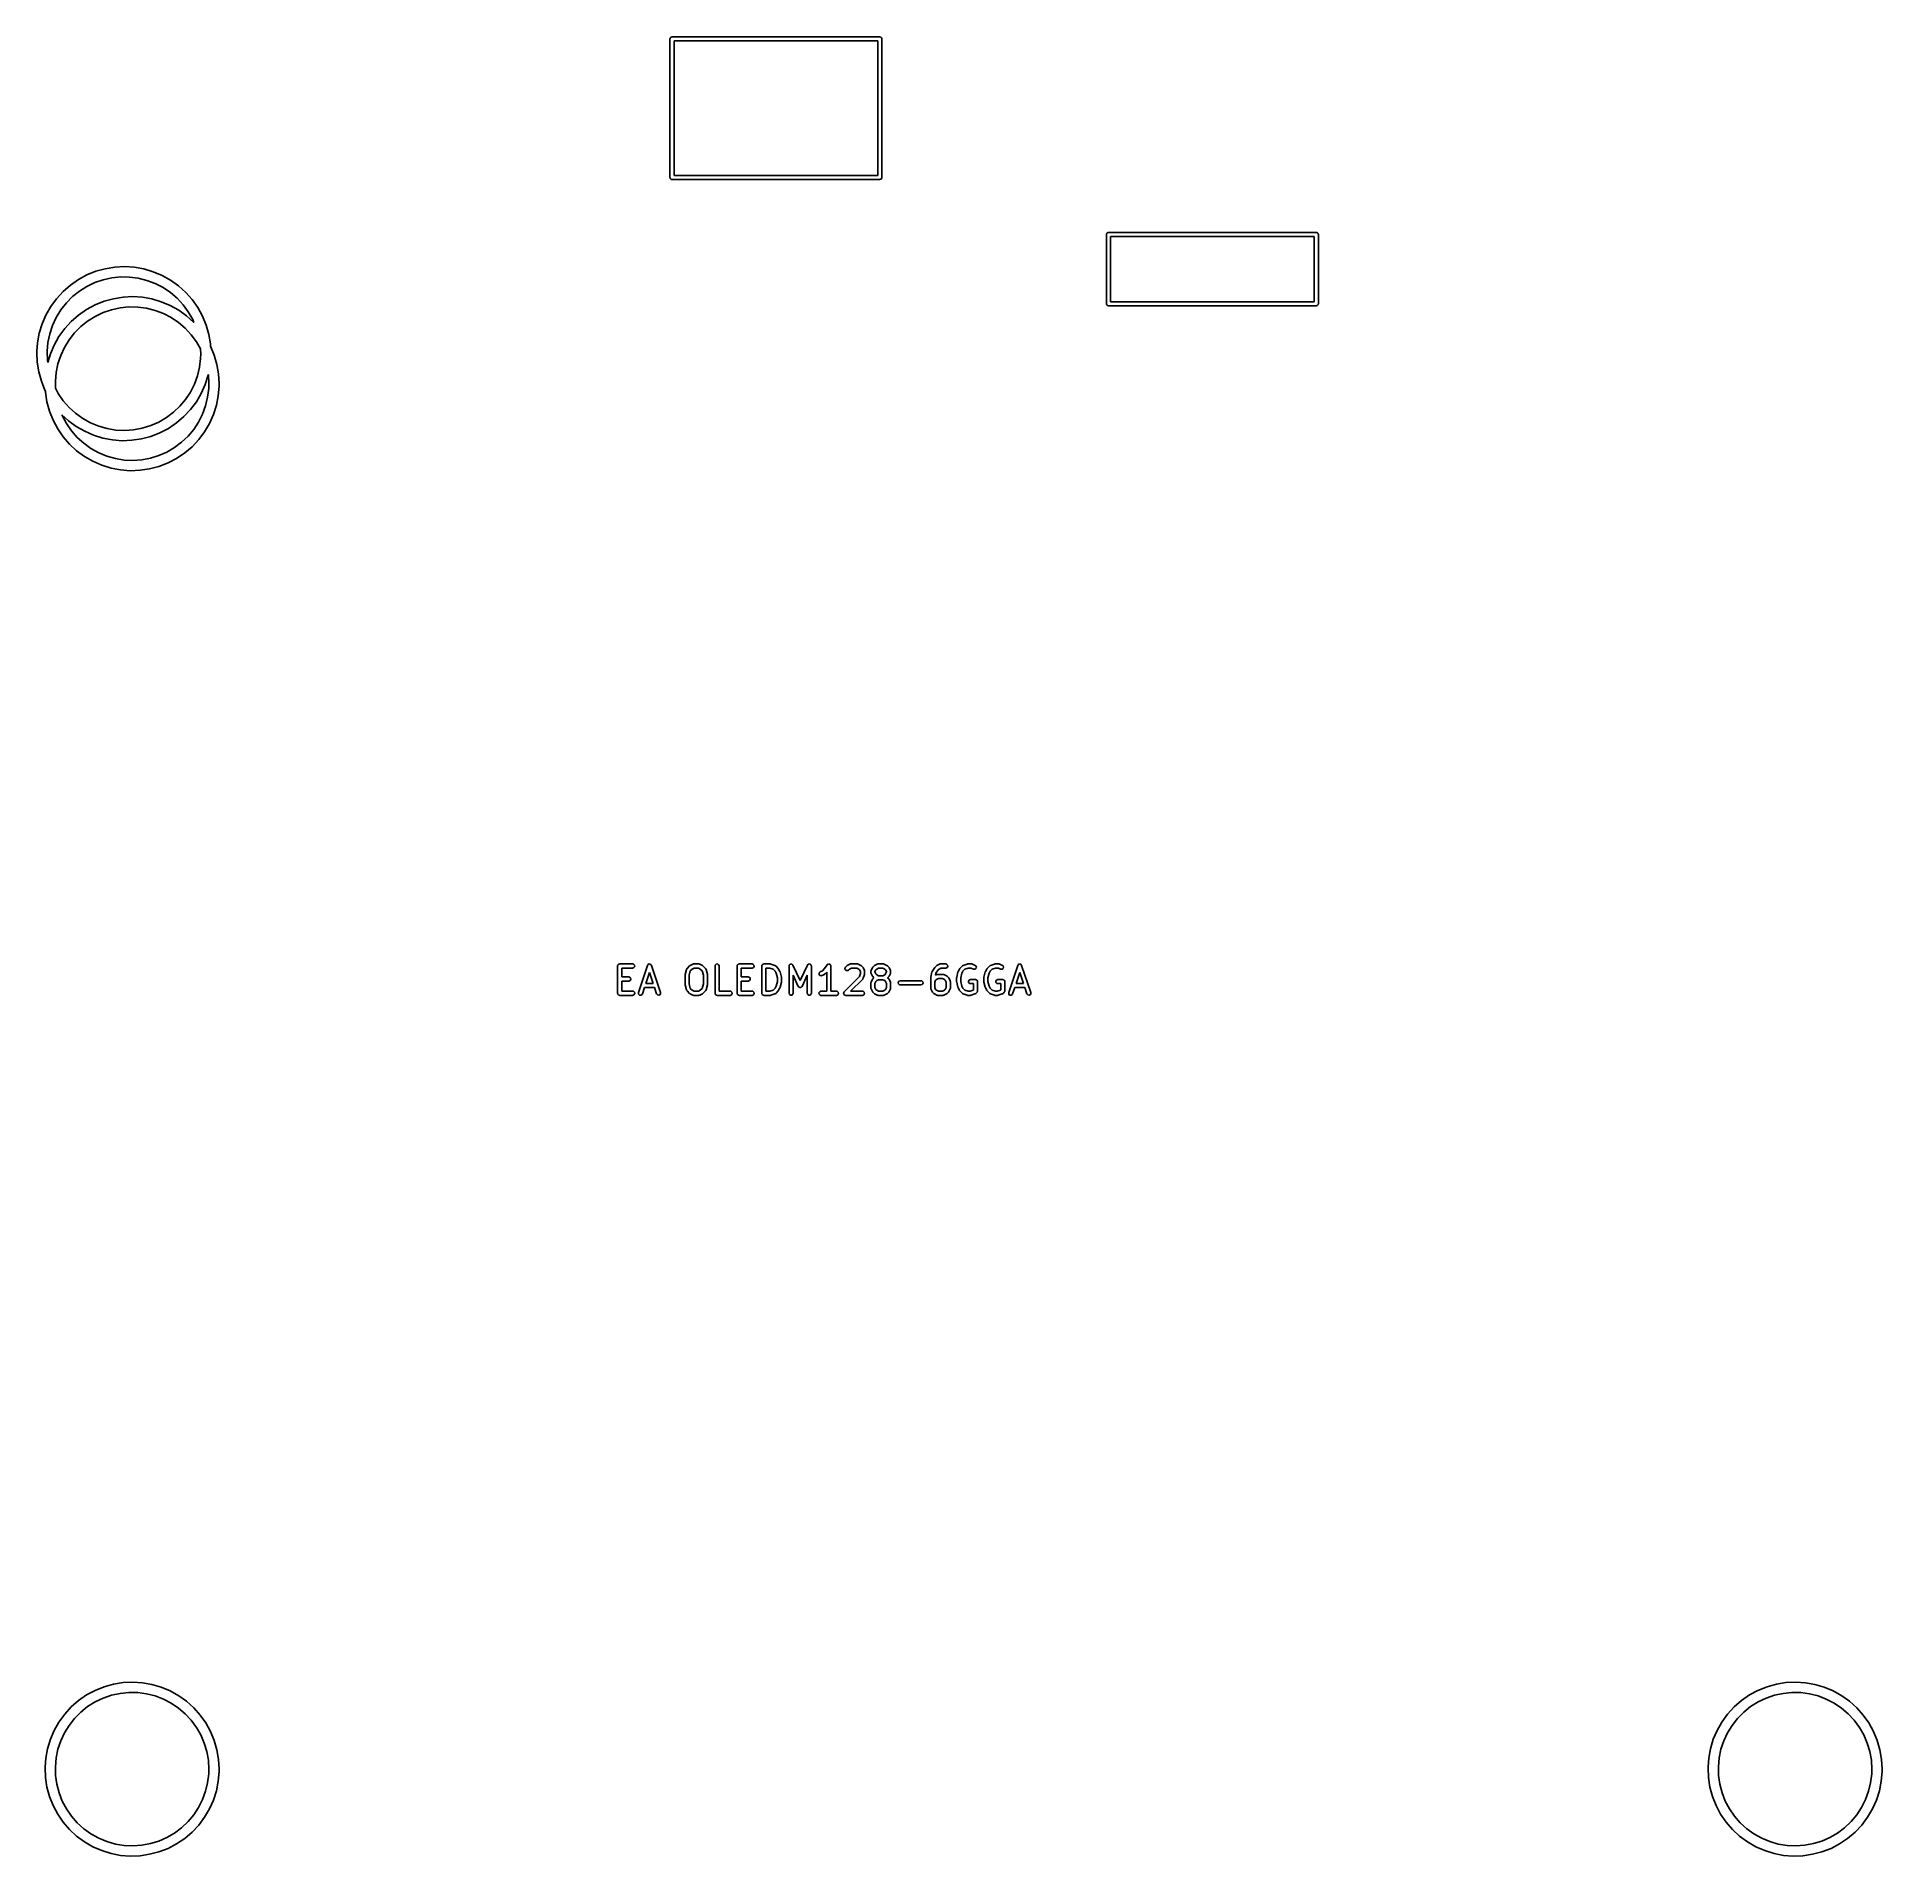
# Model space of a CAD drawing. Extents: x -0.14 to 2.53, y -0.13 to 2.5.
import ezdxf

# ---------------------------------------------------------------- set-up
doc = ezdxf.new("R2010")
doc.units = 0
doc.header["$MEASUREMENT"] = 0
doc.layers.add('BLACK', color=7, linetype='CONTINUOUS')

msp = doc.modelspace()

# ---------------------------------------------------------------- linework, layer by layer
at = {"layer": 'BLACK', "linetype": 'CONTINUOUS'}
for p, q in [((0.7762, 2.4981), (0.7763, 2.4983)), ((0.7762, 2.498), (0.7762, 2.4981)), ((0.7762, 2.4976), (0.7762, 2.498)), ((0.7762, 2.2976), (0.7762, 2.4976)), ((0.7763, 2.4983), (0.7764, 2.4987)), ((0.7764, 2.4987), (0.7769, 2.4992)), ((0.7769, 2.4992), (0.7772, 2.4999)), ((0.7772, 2.4999), (0.7775, 2.5)), ((0.7775, 2.5), (0.7777, 2.5002)), ((0.7777, 2.5002), (0.7784, 2.5003)), ((0.7784, 2.5003), (0.7791, 2.5006)), ((0.7791, 2.5006), (1.0791, 2.5006)), ((0.7821, 2.4947), (0.7821, 2.3006)), ((1.0762, 2.4947), (0.7821, 2.4947)), ((1.0762, 2.3006), (1.0762, 2.4947)), ((1.0791, 2.5006), (1.0795, 2.5005)), ((1.0795, 2.5005), (1.0796, 2.5006)), ((1.0796, 2.5006), (1.0798, 2.5005)), ((1.0798, 2.5005), (1.0801, 2.5004)), ((1.0801, 2.5004), (1.0807, 2.4999)), ((1.0807, 2.4999), (1.0814, 2.4995)), ((1.0814, 2.4995), (1.0815, 2.4993)), ((1.0815, 2.4993), (1.0817, 2.4991)), ((1.0817, 2.4991), (1.0818, 2.4984)), ((1.0818, 2.4984), (1.0821, 2.4976)), ((1.0821, 2.4976), (1.0821, 2.2976)), ((0.7764, 2.2969), (0.7762, 2.2976)), ((0.7766, 2.2962), (0.7764, 2.2969)), ((0.7768, 2.296), (0.7766, 2.2962)), ((0.7769, 2.2957), (0.7768, 2.296)), ((0.7775, 2.2954), (0.7769, 2.2957)), ((0.7781, 2.2949), (0.7775, 2.2954)), ((0.7785, 2.2948), (0.7781, 2.2949)), ((0.7786, 2.2947), (0.7785, 2.2948)), ((0.7788, 2.2948), (0.7786, 2.2947)), ((0.7791, 2.2947), (0.7788, 2.2948)), ((1.0791, 2.2947), (0.7791, 2.2947)), ((0.7821, 2.3006), (1.0762, 2.3006)), ((1.0798, 2.295), (1.0791, 2.2947)), ((1.0806, 2.2951), (1.0798, 2.295)), ((1.0808, 2.2953), (1.0806, 2.2951)), ((1.081, 2.2954), (1.0808, 2.2953)), ((1.0814, 2.296), (1.081, 2.2954)), ((1.0819, 2.2966), (1.0814, 2.296)), ((1.082, 2.297), (1.0819, 2.2966)), ((1.0821, 2.2976), (1.082, 2.2973)), ((1.082, 2.2973), (1.082, 2.2971)), ((1.082, 2.2971), (1.082, 2.297)), ((1.4061, 2.2153), (1.4062, 2.2157)), ((1.4061, 2.1153), (1.4061, 2.2153)), ((1.4062, 2.216), (1.4063, 2.2164)), ((1.4062, 2.2159), (1.4062, 2.216)), ((1.4062, 2.2157), (1.4062, 2.2159)), ((1.4063, 2.2164), (1.4068, 2.217)), ((1.4068, 2.217), (1.4072, 2.2176)), ((1.4072, 2.2176), (1.4074, 2.2177)), ((1.4074, 2.2177), (1.4076, 2.2179)), ((1.4076, 2.2179), (1.4083, 2.218)), ((1.4083, 2.218), (1.4091, 2.2183)), ((1.4091, 2.2183), (1.7091, 2.2183)), ((1.412, 2.2124), (1.412, 2.1183)), ((1.7061, 2.2124), (1.412, 2.2124)), ((1.7061, 2.1183), (1.7061, 2.2124)), ((1.7091, 2.2183), (1.7094, 2.2182)), ((1.7094, 2.2182), (1.7096, 2.2183)), ((1.7096, 2.2183), (1.7097, 2.2182)), ((1.7097, 2.2182), (1.7101, 2.2181)), ((1.7101, 2.2181), (1.7107, 2.2176)), ((1.7107, 2.2176), (1.7113, 2.2172)), ((1.7113, 2.2172), (1.7114, 2.217)), ((1.7114, 2.217), (1.7116, 2.2168)), ((1.7116, 2.2168), (1.7118, 2.2161)), ((1.7118, 2.2161), (1.712, 2.2153)), ((1.712, 2.2153), (1.712, 2.1153)), ((-0.0653, 2.157), (-0.0523, 2.1622)), ((-0.0523, 2.1622), (-0.0388, 2.166)), ((-0.0388, 2.166), (-0.0249, 2.1682)), ((-0.0249, 2.1682), (-0.0109, 2.1689)), ((-0.0109, 2.1689), (0.0031, 2.168)), ((0.0031, 2.168), (0.0169, 2.1656)), ((0.0169, 2.1656), (0.0303, 2.1616)), ((0.0303, 2.1616), (0.0432, 2.1562)), ((-0.1091, 2.1227), (-0.0997, 2.133)), ((-0.0997, 2.133), (-0.0891, 2.1423)), ((-0.0891, 2.1423), (-0.0776, 2.1503)), ((-0.076, 2.1336), (-0.0859, 2.1256)), ((-0.0776, 2.1503), (-0.0653, 2.157)), ((-0.0652, 2.1404), (-0.076, 2.1336)), ((-0.0537, 2.1459), (-0.0652, 2.1404)), ((-0.0416, 2.15), (-0.0537, 2.1459)), ((-0.0291, 2.1527), (-0.0416, 2.15)), ((-0.0165, 2.154), (-0.0291, 2.1527)), ((-0.0037, 2.1538), (-0.0165, 2.154)), ((0.0089, 2.1521), (-0.0037, 2.1538)), ((0.0213, 2.149), (0.0089, 2.1521)), ((0.0333, 2.1445), (0.0213, 2.149)), ((0.0446, 2.1387), (0.0333, 2.1445)), ((0.0432, 2.1562), (0.0555, 2.1494)), ((0.0552, 2.1315), (0.0446, 2.1387)), ((0.0649, 2.1233), (0.0552, 2.1315)), ((0.0555, 2.1494), (0.0669, 2.1412)), ((0.0669, 2.1412), (0.0773, 2.1318)), ((0.0773, 2.1318), (0.0866, 2.1213)), ((-0.1243, 2.0991), (-0.1174, 2.1113)), ((-0.1174, 2.1113), (-0.1091, 2.1227)), ((-0.1028, 2.1065), (-0.1094, 2.0957)), ((-0.0949, 2.1166), (-0.1028, 2.1065)), ((-0.0859, 2.1256), (-0.0949, 2.1166)), ((-0.0773, 2.099), (-0.0658, 2.107)), ((-0.0658, 2.107), (-0.0535, 2.1136)), ((-0.0535, 2.1136), (-0.0405, 2.1189)), ((-0.0298, 2.1067), (-0.0419, 2.1026)), ((-0.0405, 2.1189), (-0.027, 2.1227)), ((-0.0173, 2.1094), (-0.0298, 2.1067)), ((-0.027, 2.1227), (-0.0131, 2.1249)), ((-0.0046, 2.1107), (-0.0173, 2.1094)), ((-0.0131, 2.1249), (0.0009, 2.1256)), ((0.0081, 2.1105), (-0.0046, 2.1107)), ((0.0009, 2.1256), (0.0149, 2.1247)), ((0.0208, 2.1088), (0.0081, 2.1105)), ((0.0149, 2.1247), (0.0287, 2.1223)), ((0.0331, 2.1057), (0.0208, 2.1088)), ((0.0287, 2.1223), (0.0421, 2.1183)), ((0.0451, 2.1012), (0.0331, 2.1057)), ((0.0421, 2.1183), (0.0551, 2.1129)), ((0.0551, 2.1129), (0.0673, 2.1061)), ((0.0736, 2.1139), (0.0649, 2.1233)), ((0.0673, 2.1061), (0.0787, 2.0979)), ((0.0811, 2.1037), (0.0736, 2.1139)), ((0.0866, 2.1213), (0.0947, 2.1099)), ((0.0947, 2.1099), (0.1015, 2.0976)), ((1.4064, 2.1146), (1.4061, 2.1153)), ((1.4065, 2.1139), (1.4064, 2.1146)), ((1.4067, 2.1137), (1.4065, 2.1139)), ((1.4068, 2.1135), (1.4067, 2.1137)), ((1.4075, 2.1131), (1.4068, 2.1135)), ((1.4081, 2.1126), (1.4075, 2.1131)), ((1.4084, 2.1125), (1.4081, 2.1126)), ((1.4085, 2.1124), (1.4084, 2.1125)), ((1.4087, 2.1125), (1.4085, 2.1124)), ((1.4091, 2.1124), (1.4087, 2.1125)), ((1.7091, 2.1124), (1.4091, 2.1124)), ((1.412, 2.1183), (1.7061, 2.1183)), ((1.7098, 2.1127), (1.7091, 2.1124)), ((1.7105, 2.1128), (1.7098, 2.1127)), ((1.7107, 2.113), (1.7105, 2.1128)), ((1.7109, 2.1131), (1.7107, 2.113)), ((1.7113, 2.1138), (1.7109, 2.1131)), ((1.7118, 2.1143), (1.7113, 2.1138)), ((1.7119, 2.1147), (1.7118, 2.1143)), ((1.712, 2.1153), (1.7119, 2.115)), ((1.7119, 2.115), (1.712, 2.1148)), ((1.712, 2.1148), (1.7119, 2.1147)), ((-0.1339, 2.0728), (-0.1298, 2.0863)), ((-0.1298, 2.0863), (-0.1243, 2.0991)), ((-0.1148, 2.0841), (-0.1188, 2.072)), ((-0.1094, 2.0957), (-0.1148, 2.0841)), ((-0.1056, 2.068), (-0.0973, 2.0794)), ((-0.0973, 2.0794), (-0.0879, 2.0897)), ((-0.0879, 2.0897), (-0.0773, 2.099)), ((-0.0741, 2.0823), (-0.0831, 2.0733)), ((-0.0642, 2.0903), (-0.0741, 2.0823)), ((-0.0534, 2.0971), (-0.0642, 2.0903)), ((-0.0419, 2.1026), (-0.0534, 2.0971)), ((0.0564, 2.0954), (0.0451, 2.1012)), ((0.067, 2.0882), (0.0564, 2.0954)), ((0.0767, 2.08), (0.067, 2.0882)), ((0.0854, 2.0706), (0.0767, 2.08)), ((0.0787, 2.0979), (0.0891, 2.0885)), ((0.0874, 2.0926), (0.0811, 2.1037)), ((0.0892, 2.0884), (0.0874, 2.0926)), ((0.0891, 2.0885), (0.0892, 2.0884)), ((0.1015, 2.0976), (0.1068, 2.0846)), ((0.1068, 2.0846), (0.1107, 2.0711)), ((-0.1373, 2.0468), (-0.1364, 2.0591)), ((-0.1364, 2.0591), (-0.1339, 2.0728)), ((-0.1214, 2.0595), (-0.1225, 2.0468)), ((-0.1188, 2.072), (-0.1214, 2.0595)), ((-0.118, 2.043), (-0.1125, 2.0558)), ((-0.1125, 2.0558), (-0.1056, 2.068)), ((-0.0976, 2.0524), (-0.103, 2.0408)), ((-0.091, 2.0632), (-0.0976, 2.0524)), ((-0.0831, 2.0733), (-0.091, 2.0632)), ((0.0929, 2.0603), (0.0854, 2.0706)), ((0.0986, 2.0504), (0.0929, 2.0603)), ((0.1107, 2.0711), (0.113, 2.0573)), ((0.113, 2.0573), (0.1132, 2.0545)), ((0.1132, 2.0545), (0.1133, 2.0543)), ((0.1133, 2.0543), (0.1186, 2.0413)), ((-0.1374, 2.0451), (-0.1373, 2.0468)), ((-0.1368, 2.0311), (-0.1374, 2.0451)), ((-0.1347, 2.0172), (-0.1368, 2.0311)), ((-0.1225, 2.0468), (-0.1222, 2.034)), ((-0.1222, 2.034), (-0.1217, 2.0307)), ((-0.1217, 2.0307), (-0.118, 2.043)), ((-0.107, 2.0287), (-0.1096, 2.0162)), ((-0.103, 2.0408), (-0.107, 2.0287)), ((0.0972, 2.0237), (0.0988, 2.0364)), ((0.099, 2.0433), (0.0986, 2.0504)), ((0.0988, 2.0364), (0.099, 2.0433)), ((0.1186, 2.0413), (0.1225, 2.0278)), ((0.1225, 2.0278), (0.1248, 2.014)), ((-0.131, 2.0037), (-0.1347, 2.0172)), ((-0.1258, 1.9906), (-0.131, 2.0037)), ((-0.1096, 2.0162), (-0.1107, 2.0035)), ((-0.1107, 2.0035), (-0.1105, 1.9933)), ((0.0841, 1.9879), (0.0899, 1.9993)), ((0.0899, 1.9993), (0.0942, 2.0113)), ((0.0942, 2.0113), (0.0972, 2.0237)), ((0.1056, 1.9987), (0.0999, 1.9859)), ((0.1098, 2.0121), (0.1056, 1.9987)), ((0.11, 2.013), (0.1098, 2.0121)), ((0.1101, 2.0127), (0.11, 2.013)), ((0.1108, 2), (0.1101, 2.0127)), ((0.1106, 1.993), (0.1108, 2)), ((0.1248, 2.014), (0.1256, 2)), ((0.1256, 2), (0.1256, 1.9965)), ((-0.1251, 1.9892), (-0.1258, 1.9906)), ((-0.125, 1.9877), (-0.1251, 1.9892)), ((-0.1229, 1.9739), (-0.125, 1.9877)), ((-0.1192, 1.9604), (-0.1229, 1.9739)), ((-0.1105, 1.9933), (-0.1066, 1.9859)), ((-0.1066, 1.9859), (-0.0994, 1.9754)), ((-0.0994, 1.9754), (-0.091, 1.9658)), ((0.0689, 1.9675), (0.0771, 1.9772)), ((0.0771, 1.9772), (0.0841, 1.9879)), ((0.0928, 1.9738), (0.0844, 1.9626)), ((0.0999, 1.9859), (0.0928, 1.9738)), ((0.1061, 1.968), (0.109, 1.9804)), ((0.109, 1.9804), (0.1106, 1.993)), ((0.1244, 1.9825), (0.1217, 1.9688)), ((0.1256, 1.9965), (0.1244, 1.9825)), ((-0.114, 1.9473), (-0.1192, 1.9604)), ((-0.1074, 1.9349), (-0.114, 1.9473)), ((-0.0919, 1.9465), (-0.1013, 1.9552)), ((-0.1013, 1.9552), (-0.1007, 1.9539)), ((-0.1007, 1.9539), (-0.0948, 1.9426)), ((-0.0806, 1.9382), (-0.0919, 1.9465)), ((-0.091, 1.9658), (-0.0815, 1.9572)), ((-0.0815, 1.9572), (-0.0712, 1.9498)), ((-0.0712, 1.9498), (-0.06, 1.9436)), ((0.0268, 1.9395), (0.0385, 1.9446)), ((0.0385, 1.9446), (0.0495, 1.951)), ((0.0495, 1.951), (0.0597, 1.9587)), ((0.0597, 1.9587), (0.0689, 1.9675)), ((0.0748, 1.9524), (0.0641, 1.9433)), ((0.0844, 1.9626), (0.0748, 1.9524)), ((0.0889, 1.934), (0.0959, 1.9446)), ((0.0959, 1.9446), (0.1017, 1.956)), ((0.1017, 1.956), (0.1061, 1.968)), ((0.1174, 1.9554), (0.1117, 1.9426)), ((0.1217, 1.9688), (0.1174, 1.9554)), ((-0.0995, 1.9234), (-0.1074, 1.9349)), ((-0.0903, 1.9127), (-0.0995, 1.9234)), ((-0.0948, 1.9426), (-0.0875, 1.9321)), ((-0.0875, 1.9321), (-0.0792, 1.9225)), ((-0.0684, 1.9312), (-0.0806, 1.9382)), ((-0.0792, 1.9225), (-0.0697, 1.9139)), ((-0.0556, 1.9256), (-0.0684, 1.9312)), ((-0.06, 1.9436), (-0.0482, 1.9387)), ((-0.0422, 1.9214), (-0.0556, 1.9256)), ((-0.0482, 1.9387), (-0.036, 1.9352)), ((-0.0284, 1.9188), (-0.0422, 1.9214)), ((-0.036, 1.9352), (-0.0234, 1.9331)), ((-0.0144, 1.9177), (-0.0284, 1.9188)), ((-0.0234, 1.9331), (-0.0107, 1.9325)), ((-0.0004, 1.9182), (-0.0144, 1.9177)), ((-0.0107, 1.9325), (0.0021, 1.9334)), ((0.0134, 1.9203), (-0.0004, 1.9182)), ((0.0021, 1.9334), (0.0146, 1.9357)), ((0.027, 1.9239), (0.0134, 1.9203)), ((0.0146, 1.9357), (0.0268, 1.9395)), ((0.0401, 1.9289), (0.027, 1.9239)), ((0.0525, 1.9354), (0.0401, 1.9289)), ((0.0641, 1.9433), (0.0525, 1.9354)), ((0.0715, 1.9154), (0.0808, 1.9242)), ((0.0808, 1.9242), (0.0889, 1.934)), ((0.0962, 1.9193), (0.0866, 1.909)), ((0.1046, 1.9305), (0.0962, 1.9193)), ((0.1117, 1.9426), (0.1046, 1.9305)), ((-0.0801, 1.9032), (-0.0903, 1.9127)), ((-0.0688, 1.8949), (-0.0801, 1.9032)), ((-0.0697, 1.9139), (-0.0594, 1.9065)), ((-0.0566, 1.8879), (-0.0688, 1.8949)), ((-0.0594, 1.9065), (-0.0482, 1.9003)), ((-0.0482, 1.9003), (-0.0364, 1.8954)), ((-0.0364, 1.8954), (-0.0242, 1.8919)), ((-0.0242, 1.8919), (-0.0116, 1.8898)), ((0.0139, 1.8901), (0.0264, 1.8924)), ((0.0264, 1.8924), (0.0386, 1.8962)), ((0.0386, 1.8962), (0.0503, 1.9013)), ((0.0503, 1.9013), (0.0613, 1.9077)), ((0.0643, 1.8921), (0.0519, 1.8856)), ((0.0613, 1.9077), (0.0715, 1.9154)), ((0.0759, 1.9), (0.0643, 1.8921)), ((0.0866, 1.909), (0.0759, 1.9)), ((-0.0438, 1.8823), (-0.0566, 1.8879)), ((-0.0304, 1.8781), (-0.0438, 1.8823)), ((-0.0166, 1.8755), (-0.0304, 1.8781)), ((-0.0026, 1.8744), (-0.0166, 1.8755)), ((-0.0116, 1.8898), (0.0012, 1.8892)), ((0.0114, 1.8749), (-0.0026, 1.8744)), ((0.0012, 1.8892), (0.0139, 1.8901)), ((0.0253, 1.877), (0.0114, 1.8749)), ((0.0388, 1.8805), (0.0253, 1.877)), ((0.0519, 1.8856), (0.0388, 1.8805)), ((0.7006, 1.1594), (0.7007, 1.1597)), ((0.7006, 1.12), (0.7006, 1.1594)), ((0.7007, 1.1599), (0.7008, 1.16)), ((0.7007, 1.1597), (0.7007, 1.1599)), ((0.7008, 1.1604), (0.7013, 1.1609)), ((0.7008, 1.16), (0.7008, 1.1604)), ((0.7013, 1.1609), (0.7017, 1.1616)), ((0.7017, 1.1616), (0.702, 1.1617)), ((0.702, 1.1617), (0.7021, 1.1619)), ((0.7021, 1.1619), (0.7029, 1.1621)), ((0.7029, 1.1621), (0.7036, 1.1623)), ((0.7036, 1.1623), (0.7223, 1.1623)), ((0.7223, 1.1564), (0.7066, 1.1564)), ((0.7066, 1.1564), (0.7066, 1.1436)), ((0.7223, 1.1623), (0.7234, 1.1621)), ((0.7242, 1.1571), (0.7223, 1.1564)), ((0.7234, 1.1621), (0.7249, 1.1608)), ((0.7253, 1.1588), (0.7242, 1.1571)), ((0.7249, 1.1608), (0.7253, 1.1588)), ((0.7308, 1.1209), (0.7439, 1.1603)), ((0.7467, 1.15), (0.7414, 1.1342)), ((0.7439, 1.1603), (0.7444, 1.1612)), ((0.7444, 1.1612), (0.7445, 1.1612)), ((0.7445, 1.1613), (0.7453, 1.1618)), ((0.7445, 1.1612), (0.7445, 1.1613)), ((0.7453, 1.1618), (0.7461, 1.1623)), ((0.7461, 1.1623), (0.7462, 1.1622)), ((0.7462, 1.1622), (0.7463, 1.1623)), ((0.7463, 1.1623), (0.7472, 1.1621)), ((0.752, 1.1342), (0.7467, 1.15)), ((0.7472, 1.1621), (0.7481, 1.162)), ((0.7481, 1.162), (0.7482, 1.1619)), ((0.7482, 1.1619), (0.7483, 1.1619)), ((0.7483, 1.1619), (0.7488, 1.1611)), ((0.7488, 1.1611), (0.7495, 1.1604)), ((0.7495, 1.1604), (0.7495, 1.1604)), ((0.7495, 1.1604), (0.7495, 1.1603)), ((0.7495, 1.1603), (0.7626, 1.1209)), ((0.7981, 1.1462), (0.7982, 1.1468)), ((0.7981, 1.1331), (0.7981, 1.1462)), ((0.7982, 1.1469), (0.8001, 1.1544)), ((0.7982, 1.1468), (0.7982, 1.1469)), ((0.8001, 1.1544), (0.8005, 1.1554)), ((0.8005, 1.1554), (0.8008, 1.1556)), ((0.8008, 1.1556), (0.8009, 1.1558)), ((0.8009, 1.1558), (0.8046, 1.1596)), ((0.8056, 1.1522), (0.804, 1.1459)), ((0.804, 1.1459), (0.804, 1.1335)), ((0.8046, 1.1596), (0.8053, 1.1601)), ((0.8053, 1.1601), (0.8054, 1.1601)), ((0.8054, 1.1601), (0.8091, 1.162)), ((0.8085, 1.155), (0.8056, 1.1522)), ((0.8112, 1.1564), (0.8085, 1.155)), ((0.8091, 1.162), (0.8101, 1.1623)), ((0.8101, 1.1623), (0.8103, 1.1623)), ((0.8103, 1.1623), (0.8105, 1.1623)), ((0.8105, 1.1623), (0.818, 1.1623)), ((0.8173, 1.1564), (0.8112, 1.1564)), ((0.82, 1.155), (0.8173, 1.1564)), ((0.818, 1.1623), (0.819, 1.1621)), ((0.819, 1.1621), (0.8191, 1.162)), ((0.8191, 1.162), (0.8193, 1.162)), ((0.8193, 1.162), (0.823, 1.1601)), ((0.8228, 1.1522), (0.82, 1.155)), ((0.8244, 1.1459), (0.8228, 1.1522)), ((0.823, 1.1601), (0.8237, 1.1596)), ((0.8237, 1.1596), (0.8238, 1.1596)), ((0.8238, 1.1596), (0.8275, 1.1558)), ((0.8244, 1.1335), (0.8244, 1.1459)), ((0.8275, 1.1558), (0.8281, 1.155)), ((0.8281, 1.155), (0.8282, 1.1547)), ((0.8282, 1.1547), (0.8283, 1.1544)), ((0.8283, 1.1544), (0.8302, 1.1469)), ((0.8302, 1.1469), (0.8302, 1.1464)), ((0.8302, 1.1464), (0.8303, 1.1462)), ((0.8303, 1.1462), (0.8303, 1.1331)), ((0.8413, 1.1594), (0.8414, 1.1604)), ((0.8413, 1.12), (0.8413, 1.1594)), ((0.8414, 1.1604), (0.8427, 1.1619)), ((0.8427, 1.1619), (0.8447, 1.1623)), ((0.8447, 1.1623), (0.8465, 1.1612)), ((0.8465, 1.1612), (0.8472, 1.1594)), ((0.8472, 1.1594), (0.8472, 1.1229)), ((0.8731, 1.1594), (0.8732, 1.1597)), ((0.8731, 1.12), (0.8731, 1.1594)), ((0.8732, 1.16), (0.8733, 1.1604)), ((0.8732, 1.1599), (0.8732, 1.16)), ((0.8732, 1.1597), (0.8732, 1.1599)), ((0.8733, 1.1604), (0.8738, 1.1609)), ((0.8738, 1.1609), (0.8742, 1.1616)), ((0.8742, 1.1616), (0.8744, 1.1617)), ((0.8744, 1.1617), (0.8746, 1.1619)), ((0.8746, 1.1619), (0.8754, 1.1621)), ((0.8754, 1.1621), (0.8761, 1.1623)), ((0.8761, 1.1623), (0.8948, 1.1623)), ((0.8948, 1.1564), (0.879, 1.1564)), ((0.879, 1.1564), (0.879, 1.1436)), ((0.8948, 1.1623), (0.8958, 1.1621)), ((0.8967, 1.1571), (0.8948, 1.1564)), ((0.8958, 1.1621), (0.8974, 1.1608)), ((0.8977, 1.1588), (0.8967, 1.1571)), ((0.8974, 1.1608), (0.8977, 1.1588)), ((0.9087, 1.1594), (0.9088, 1.1597)), ((0.9087, 1.12), (0.9087, 1.1594)), ((0.9088, 1.1599), (0.9089, 1.16)), ((0.9088, 1.1597), (0.9088, 1.1599)), ((0.9089, 1.1604), (0.9094, 1.1609)), ((0.9089, 1.16), (0.9089, 1.1604)), ((0.9094, 1.1609), (0.9098, 1.1616)), ((0.9098, 1.1616), (0.9101, 1.1617)), ((0.9101, 1.1617), (0.9102, 1.1619)), ((0.9102, 1.1619), (0.911, 1.1621)), ((0.911, 1.1621), (0.9117, 1.1623)), ((0.9117, 1.1623), (0.9211, 1.1623)), ((0.9147, 1.1564), (0.9147, 1.1229)), ((0.9206, 1.1564), (0.9147, 1.1564)), ((0.9251, 1.1549), (0.9206, 1.1564)), ((0.9211, 1.1623), (0.9219, 1.1622)), ((0.9219, 1.1622), (0.922, 1.1622)), ((0.922, 1.1622), (0.9276, 1.1603)), ((0.928, 1.152), (0.9251, 1.1549)), ((0.9276, 1.1603), (0.9285, 1.1598)), ((0.9295, 1.1489), (0.928, 1.152)), ((0.9285, 1.1598), (0.9286, 1.1596)), ((0.9286, 1.1596), (0.9288, 1.1596)), ((0.9288, 1.1596), (0.9325, 1.1558)), ((0.9312, 1.1421), (0.9295, 1.1489)), ((0.9325, 1.1558), (0.933, 1.1551)), ((0.933, 1.1551), (0.9331, 1.155)), ((0.9331, 1.155), (0.935, 1.1513)), ((0.935, 1.1513), (0.9351, 1.1508)), ((0.9351, 1.1508), (0.9352, 1.1507)), ((0.9352, 1.1507), (0.9371, 1.1432)), ((0.9481, 1.1594), (0.9483, 1.1604)), ((0.9481, 1.12), (0.9481, 1.1594)), ((0.9483, 1.1604), (0.9485, 1.1607)), ((0.9485, 1.1607), (0.9486, 1.161)), ((0.9486, 1.161), (0.9492, 1.1614)), ((0.9492, 1.1614), (0.9496, 1.1619)), ((0.9496, 1.1619), (0.95, 1.162)), ((0.95, 1.162), (0.9503, 1.1622)), ((0.9503, 1.1622), (0.9509, 1.1622)), ((0.9509, 1.1622), (0.9516, 1.1623)), ((0.9516, 1.1623), (0.9519, 1.1621)), ((0.9519, 1.1621), (0.9523, 1.162)), ((0.9523, 1.162), (0.9528, 1.1616)), ((0.9528, 1.1616), (0.9533, 1.1612)), ((0.9533, 1.1612), (0.9535, 1.1609)), ((0.9535, 1.1609), (0.9537, 1.1606)), ((0.9537, 1.1606), (0.9642, 1.1382)), ((0.9615, 1.13), (0.954, 1.1461)), ((0.954, 1.1461), (0.954, 1.12)), ((0.9642, 1.1382), (0.9746, 1.1606)), ((0.9744, 1.1461), (0.9669, 1.13)), ((0.9744, 1.12), (0.9744, 1.1461)), ((0.9746, 1.1606), (0.9752, 1.1614)), ((0.9752, 1.1614), (0.9756, 1.1616)), ((0.9756, 1.1616), (0.9758, 1.1619)), ((0.9758, 1.1619), (0.9765, 1.162)), ((0.9765, 1.162), (0.9771, 1.1623)), ((0.9771, 1.1623), (0.9774, 1.1622)), ((0.9774, 1.1622), (0.9778, 1.1623)), ((0.9778, 1.1623), (0.9784, 1.1619)), ((0.9784, 1.1619), (0.979, 1.1618)), ((0.979, 1.1618), (0.9792, 1.1615)), ((0.9792, 1.1615), (0.9796, 1.1612)), ((0.9796, 1.1612), (0.9798, 1.1606)), ((0.9798, 1.1606), (0.9802, 1.1601)), ((0.9802, 1.1601), (0.9801, 1.1597)), ((0.9801, 1.1597), (0.9803, 1.1594)), ((0.9803, 1.1594), (0.9803, 1.12)), ((0.9914, 1.1473), (0.9915, 1.1493)), ((0.9926, 1.1456), (0.9914, 1.1473)), ((0.9915, 1.1493), (0.9929, 1.1507)), ((0.9945, 1.1452), (0.9926, 1.1456)), ((0.9929, 1.1507), (0.9962, 1.1524)), ((0.9955, 1.1455), (0.9945, 1.1452)), ((0.9993, 1.1473), (0.9955, 1.1455)), ((0.9962, 1.1524), (0.9994, 1.1556)), ((1, 1.1479), (0.9993, 1.1474)), ((0.9993, 1.1474), (0.9993, 1.1473)), ((0.9994, 1.1556), (1.003, 1.161)), ((1.0025, 1.1503), (1, 1.1479)), ((1.0025, 1.1229), (1.0025, 1.1503)), ((1.003, 1.161), (1.0037, 1.1617)), ((1.0037, 1.1617), (1.0038, 1.1618)), ((1.0038, 1.1618), (1.004, 1.1619)), ((1.004, 1.1619), (1.0048, 1.1621)), ((1.0048, 1.1621), (1.0056, 1.1623)), ((1.0056, 1.1623), (1.0058, 1.1622)), ((1.0058, 1.1622), (1.0059, 1.1623)), ((1.0059, 1.1623), (1.0067, 1.1618)), ((1.0067, 1.1618), (1.0075, 1.1615)), ((1.0075, 1.1615), (1.0075, 1.1613)), ((1.0075, 1.1613), (1.0077, 1.1612)), ((1.0077, 1.1612), (1.008, 1.1604)), ((1.008, 1.1604), (1.0084, 1.1597)), ((1.0084, 1.1597), (1.0083, 1.1595)), ((1.0083, 1.1595), (1.0084, 1.1594)), ((1.0084, 1.1594), (1.0084, 1.1229)), ((1.0287, 1.1559), (1.0296, 1.1577)), ((1.0293, 1.1539), (1.0287, 1.1559)), ((1.0309, 1.1527), (1.0293, 1.1539)), ((1.0296, 1.1577), (1.0315, 1.1596)), ((1.0329, 1.1529), (1.0309, 1.1527)), ((1.0315, 1.1596), (1.0322, 1.1601)), ((1.0322, 1.1601), (1.036, 1.162)), ((1.0322, 1.1601), (1.0322, 1.1601)), ((1.0338, 1.1535), (1.0329, 1.1529)), ((1.0353, 1.155), (1.0338, 1.1535)), ((1.038, 1.1564), (1.0353, 1.155)), ((1.036, 1.162), (1.037, 1.1623)), ((1.037, 1.1623), (1.0371, 1.1623)), ((1.0371, 1.1623), (1.0373, 1.1623)), ((1.0373, 1.1623), (1.0467, 1.1623)), ((1.046, 1.1564), (1.038, 1.1564)), ((1.0487, 1.155), (1.046, 1.1564)), ((1.0467, 1.1623), (1.0477, 1.1621)), ((1.0477, 1.1621), (1.0478, 1.162)), ((1.0478, 1.162), (1.048, 1.162)), ((1.048, 1.162), (1.0517, 1.1601)), ((1.0499, 1.1539), (1.0487, 1.155)), ((1.0497, 1.1441), (1.0512, 1.1486)), ((1.0512, 1.1512), (1.0499, 1.1539)), ((1.0512, 1.1486), (1.0512, 1.1512)), ((1.0517, 1.1601), (1.0525, 1.1596)), ((1.0525, 1.1596), (1.0525, 1.1596)), ((1.0525, 1.1596), (1.0544, 1.1577)), ((1.0544, 1.1577), (1.0549, 1.157)), ((1.0549, 1.157), (1.055, 1.1569)), ((1.055, 1.1569), (1.0568, 1.1532)), ((1.057, 1.1472), (1.0551, 1.1416)), ((1.0568, 1.1532), (1.0571, 1.1522)), ((1.0571, 1.1481), (1.057, 1.1472)), ((1.057, 1.1472), (1.057, 1.1472)), ((1.0571, 1.1522), (1.0571, 1.152)), ((1.0571, 1.152), (1.0571, 1.1519)), ((1.0571, 1.1519), (1.0571, 1.1481)), ((1.0662, 1.1519), (1.0664, 1.1529)), ((1.0662, 1.15), (1.0662, 1.1519)), ((1.0663, 1.1498), (1.0662, 1.15)), ((1.0662, 1.1496), (1.0663, 1.1498)), ((1.0665, 1.1487), (1.0662, 1.1496)), ((1.0664, 1.1529), (1.0665, 1.153)), ((1.0665, 1.1532), (1.0684, 1.1569)), ((1.0665, 1.153), (1.0665, 1.1532)), ((1.0684, 1.1449), (1.0665, 1.1487)), ((1.0684, 1.1569), (1.0689, 1.1576)), ((1.0689, 1.1576), (1.069, 1.1577)), ((1.069, 1.1577), (1.0708, 1.1596)), ((1.0708, 1.1596), (1.0716, 1.1601)), ((1.0716, 1.1601), (1.0754, 1.162)), ((1.0716, 1.1601), (1.0716, 1.1601)), ((1.0735, 1.1539), (1.0721, 1.1512)), ((1.0721, 1.1512), (1.0721, 1.1507)), ((1.0721, 1.1507), (1.0735, 1.148)), ((1.0747, 1.155), (1.0735, 1.1539)), ((1.0735, 1.148), (1.0747, 1.1468)), ((1.0774, 1.1564), (1.0747, 1.155)), ((1.0747, 1.1468), (1.0774, 1.1454)), ((1.0754, 1.162), (1.0763, 1.1623)), ((1.0763, 1.1623), (1.0765, 1.1623)), ((1.0765, 1.1623), (1.0767, 1.1623)), ((1.0767, 1.1623), (1.0842, 1.1623)), ((1.0835, 1.1564), (1.0774, 1.1564)), ((1.0774, 1.1454), (1.0835, 1.1454)), ((1.0862, 1.155), (1.0835, 1.1564)), ((1.0835, 1.1454), (1.0862, 1.1468)), ((1.0842, 1.1623), (1.0852, 1.1621)), ((1.0852, 1.1621), (1.0853, 1.162)), ((1.0853, 1.162), (1.0855, 1.162)), ((1.0855, 1.162), (1.0893, 1.1601)), ((1.0874, 1.1539), (1.0862, 1.155)), ((1.0862, 1.1468), (1.0874, 1.148)), ((1.0887, 1.1512), (1.0874, 1.1539)), ((1.0874, 1.148), (1.0887, 1.1507)), ((1.0887, 1.1507), (1.0887, 1.1512)), ((1.0893, 1.1601), (1.09, 1.1596)), ((1.09, 1.1596), (1.09, 1.1596)), ((1.09, 1.1596), (1.0919, 1.1577)), ((1.0919, 1.1577), (1.0924, 1.157)), ((1.0924, 1.157), (1.0924, 1.1569)), ((1.0924, 1.1569), (1.0943, 1.1532)), ((1.0943, 1.1487), (1.0924, 1.1449)), ((1.0943, 1.1532), (1.0946, 1.1522)), ((1.0944, 1.149), (1.0943, 1.1488)), ((1.0943, 1.1488), (1.0943, 1.1487)), ((1.0946, 1.15), (1.0944, 1.149)), ((1.0946, 1.1522), (1.0946, 1.152)), ((1.0946, 1.152), (1.0946, 1.1519)), ((1.0946, 1.1519), (1.0946, 1.15)), ((1.1525, 1.1432), (1.1544, 1.1507)), ((1.1544, 1.1507), (1.1548, 1.1516)), ((1.1548, 1.1516), (1.1586, 1.1572)), ((1.1548, 1.1516), (1.1548, 1.1516)), ((1.1586, 1.1572), (1.1589, 1.1576)), ((1.1589, 1.1577), (1.1608, 1.1596)), ((1.1589, 1.1576), (1.1589, 1.1577)), ((1.16, 1.1488), (1.1593, 1.1459)), ((1.1593, 1.1459), (1.1616, 1.147)), ((1.1633, 1.1537), (1.16, 1.1488)), ((1.1608, 1.1596), (1.1616, 1.1601)), ((1.1616, 1.1601), (1.1654, 1.162)), ((1.1616, 1.1601), (1.1616, 1.1601)), ((1.1616, 1.147), (1.1626, 1.1473)), ((1.1626, 1.1473), (1.1627, 1.1473)), ((1.1627, 1.1473), (1.1629, 1.1473)), ((1.1629, 1.1473), (1.1704, 1.1473)), ((1.1647, 1.155), (1.1633, 1.1537)), ((1.1674, 1.1564), (1.1647, 1.155)), ((1.1654, 1.162), (1.1663, 1.1623)), ((1.1663, 1.1623), (1.1665, 1.1623)), ((1.1665, 1.1623), (1.1667, 1.1623)), ((1.1667, 1.1623), (1.1742, 1.1623)), ((1.1742, 1.1564), (1.1674, 1.1564)), ((1.1704, 1.1473), (1.1714, 1.1471)), ((1.1714, 1.1471), (1.1716, 1.147)), ((1.1716, 1.147), (1.1717, 1.147)), ((1.1717, 1.147), (1.1755, 1.1451)), ((1.1742, 1.1623), (1.1752, 1.1621)), ((1.1761, 1.1571), (1.1742, 1.1564)), ((1.1752, 1.1621), (1.1767, 1.1608)), ((1.1755, 1.1451), (1.1762, 1.1446)), ((1.1771, 1.1588), (1.1761, 1.1571)), ((1.1767, 1.1608), (1.1771, 1.1588)), ((1.1901, 1.1432), (1.1919, 1.1507)), ((1.1919, 1.1507), (1.1921, 1.1512)), ((1.1921, 1.1512), (1.1922, 1.1513)), ((1.1922, 1.1513), (1.194, 1.155)), ((1.194, 1.155), (1.1946, 1.1558)), ((1.1946, 1.1558), (1.1983, 1.1596)), ((1.1946, 1.1558), (1.1946, 1.1558)), ((1.1976, 1.1489), (1.1959, 1.1421)), ((1.1991, 1.152), (1.1976, 1.1489)), ((1.1983, 1.1596), (1.1992, 1.1602)), ((1.202, 1.1549), (1.1991, 1.152)), ((1.1992, 1.1602), (1.1993, 1.1602)), ((1.1993, 1.1602), (1.1995, 1.1603)), ((1.1995, 1.1603), (1.2051, 1.1622)), ((1.2065, 1.1564), (1.202, 1.1549)), ((1.2051, 1.1622), (1.206, 1.1623)), ((1.206, 1.1623), (1.206, 1.1623)), ((1.206, 1.1623), (1.2117, 1.1623)), ((1.211, 1.1564), (1.2065, 1.1564)), ((1.2141, 1.1548), (1.211, 1.1564)), ((1.2117, 1.1623), (1.2127, 1.1621)), ((1.2127, 1.1621), (1.2128, 1.162)), ((1.2128, 1.162), (1.213, 1.162)), ((1.213, 1.162), (1.2167, 1.1601)), ((1.2161, 1.1546), (1.2141, 1.1548)), ((1.2178, 1.1557), (1.2161, 1.1546)), ((1.2167, 1.1601), (1.2175, 1.1595)), ((1.2175, 1.1595), (1.2184, 1.1577)), ((1.2184, 1.1577), (1.2178, 1.1557)), ((1.2294, 1.1432), (1.2313, 1.1507)), ((1.2313, 1.1507), (1.2315, 1.1512)), ((1.2315, 1.1513), (1.2334, 1.155)), ((1.2315, 1.1512), (1.2315, 1.1513)), ((1.2334, 1.155), (1.2339, 1.1558)), ((1.2339, 1.1558), (1.234, 1.1558)), ((1.234, 1.1558), (1.2377, 1.1596)), ((1.2369, 1.1489), (1.2352, 1.1421)), ((1.2385, 1.152), (1.2369, 1.1489)), ((1.2377, 1.1596), (1.2385, 1.1602)), ((1.2385, 1.1602), (1.2387, 1.1602)), ((1.2414, 1.1549), (1.2385, 1.152)), ((1.2387, 1.1602), (1.2389, 1.1603)), ((1.2389, 1.1603), (1.2445, 1.1622)), ((1.2459, 1.1564), (1.2414, 1.1549)), ((1.2445, 1.1622), (1.2453, 1.1623)), ((1.2453, 1.1623), (1.2454, 1.1623)), ((1.2454, 1.1623), (1.251, 1.1623)), ((1.2503, 1.1564), (1.2459, 1.1564)), ((1.2535, 1.1548), (1.2503, 1.1564)), ((1.251, 1.1623), (1.252, 1.1621)), ((1.252, 1.1621), (1.2522, 1.162)), ((1.2522, 1.162), (1.2524, 1.162)), ((1.2524, 1.162), (1.2561, 1.1601)), ((1.2555, 1.1546), (1.2535, 1.1548)), ((1.2571, 1.1557), (1.2555, 1.1546)), ((1.2561, 1.1601), (1.2569, 1.1595)), ((1.2569, 1.1595), (1.2577, 1.1577)), ((1.2577, 1.1577), (1.2571, 1.1557)), ((1.2651, 1.1209), (1.2782, 1.1603)), ((1.281, 1.15), (1.2757, 1.1342)), ((1.2782, 1.1603), (1.2787, 1.1612)), ((1.2787, 1.1612), (1.2788, 1.1612)), ((1.2788, 1.1613), (1.2796, 1.1618)), ((1.2788, 1.1612), (1.2788, 1.1613)), ((1.2796, 1.1618), (1.2804, 1.1623)), ((1.2804, 1.1623), (1.2805, 1.1622)), ((1.2805, 1.1622), (1.2806, 1.1623)), ((1.2806, 1.1623), (1.2815, 1.1621)), ((1.2863, 1.1342), (1.281, 1.15)), ((1.2815, 1.1621), (1.2824, 1.162)), ((1.2824, 1.162), (1.2825, 1.1619)), ((1.2825, 1.1619), (1.2826, 1.1619)), ((1.2826, 1.1619), (1.2832, 1.1611)), ((1.2832, 1.1611), (1.2838, 1.1604)), ((1.2838, 1.1604), (1.2838, 1.1604)), ((1.2838, 1.1604), (1.2838, 1.1603)), ((1.2838, 1.1603), (1.297, 1.1209)), ((0.7009, 1.1193), (0.7006, 1.12)), ((0.701, 1.1185), (0.7009, 1.1193)), ((0.7012, 1.1183), (0.701, 1.1185)), ((0.7066, 1.1436), (0.7167, 1.1436)), ((0.7167, 1.1377), (0.7066, 1.1377)), ((0.7066, 1.1377), (0.7066, 1.1229)), ((0.7066, 1.1229), (0.7223, 1.1229)), ((0.7167, 1.1436), (0.7177, 1.1434)), ((0.7186, 1.1383), (0.7167, 1.1377)), ((0.7177, 1.1434), (0.7193, 1.1421)), ((0.7196, 1.1401), (0.7186, 1.1383)), ((0.7193, 1.1421), (0.7196, 1.1401)), ((0.7223, 1.1229), (0.7234, 1.1228)), ((0.7234, 1.1228), (0.7249, 1.1215)), ((0.7253, 1.1195), (0.7242, 1.1177)), ((0.7249, 1.1215), (0.7253, 1.1195)), ((0.7308, 1.1189), (0.7308, 1.1209)), ((0.7322, 1.1174), (0.7308, 1.1189)), ((0.7364, 1.1191), (0.7359, 1.1181)), ((0.7395, 1.1283), (0.7364, 1.1191)), ((0.754, 1.1283), (0.7395, 1.1283)), ((0.7414, 1.1342), (0.752, 1.1342)), ((0.757, 1.1191), (0.754, 1.1283)), ((0.7583, 1.1175), (0.757, 1.1191)), ((0.7628, 1.1199), (0.7621, 1.118)), ((0.7626, 1.1209), (0.7628, 1.1199)), ((0.7982, 1.133), (0.7981, 1.1331)), ((0.7982, 1.1324), (0.7982, 1.133)), ((0.8001, 1.1249), (0.7982, 1.1324)), ((0.8003, 1.1246), (0.8001, 1.1249)), ((0.8003, 1.1244), (0.8003, 1.1246)), ((0.8009, 1.1235), (0.8003, 1.1244)), ((0.8046, 1.1198), (0.8009, 1.1235)), ((0.804, 1.1335), (0.8056, 1.1271)), ((0.8047, 1.1197), (0.8046, 1.1198)), ((0.8054, 1.1192), (0.8047, 1.1197)), ((0.8091, 1.1173), (0.8054, 1.1192)), ((0.8056, 1.1271), (0.8085, 1.1243)), ((0.8085, 1.1243), (0.8112, 1.1229)), ((0.8112, 1.1229), (0.8173, 1.1229)), ((0.8173, 1.1229), (0.82, 1.1243)), ((0.823, 1.1192), (0.8193, 1.1173)), ((0.82, 1.1243), (0.8228, 1.1271)), ((0.8228, 1.1271), (0.8244, 1.1335)), ((0.8231, 1.1193), (0.823, 1.1192)), ((0.8238, 1.1198), (0.8231, 1.1193)), ((0.8275, 1.1235), (0.8238, 1.1198)), ((0.8277, 1.1238), (0.8275, 1.1235)), ((0.8279, 1.124), (0.8277, 1.1238)), ((0.8283, 1.1249), (0.8279, 1.124)), ((0.8302, 1.1324), (0.8283, 1.1249)), ((0.8303, 1.1331), (0.8302, 1.1325)), ((0.8302, 1.1325), (0.8302, 1.1324)), ((0.8415, 1.1193), (0.8413, 1.12)), ((0.8417, 1.1185), (0.8415, 1.1193)), ((0.8419, 1.1183), (0.8417, 1.1185)), ((0.8472, 1.1229), (0.863, 1.1229)), ((0.863, 1.1229), (0.864, 1.1228)), ((0.864, 1.1228), (0.8655, 1.1215)), ((0.8659, 1.1195), (0.8649, 1.1177)), ((0.8655, 1.1215), (0.8659, 1.1195)), ((0.8734, 1.1193), (0.8731, 1.12)), ((0.8735, 1.1185), (0.8734, 1.1193)), ((0.8737, 1.1183), (0.8735, 1.1185)), ((0.879, 1.1436), (0.8892, 1.1436)), ((0.8892, 1.1377), (0.879, 1.1377)), ((0.879, 1.1377), (0.879, 1.1229)), ((0.879, 1.1229), (0.8948, 1.1229)), ((0.8892, 1.1436), (0.8902, 1.1434)), ((0.8911, 1.1383), (0.8892, 1.1377)), ((0.8902, 1.1434), (0.8918, 1.1421)), ((0.8921, 1.1401), (0.8911, 1.1383)), ((0.8918, 1.1421), (0.8921, 1.1401)), ((0.8948, 1.1229), (0.8958, 1.1228)), ((0.8958, 1.1228), (0.8974, 1.1215)), ((0.8977, 1.1195), (0.8967, 1.1177)), ((0.8974, 1.1215), (0.8977, 1.1195)), ((0.909, 1.1193), (0.9087, 1.12)), ((0.9091, 1.1185), (0.909, 1.1193)), ((0.9093, 1.1183), (0.9091, 1.1185)), ((0.9147, 1.1229), (0.9206, 1.1229)), ((0.9206, 1.1229), (0.9251, 1.1244)), ((0.9276, 1.1191), (0.922, 1.1172)), ((0.9251, 1.1244), (0.928, 1.1274)), ((0.9278, 1.1192), (0.9276, 1.1191)), ((0.9279, 1.1192), (0.9278, 1.1192)), ((0.9288, 1.1198), (0.9279, 1.1192)), ((0.928, 1.1274), (0.9295, 1.1304)), ((0.9325, 1.1235), (0.9288, 1.1198)), ((0.9295, 1.1304), (0.9312, 1.1372)), ((0.9312, 1.1372), (0.9312, 1.1421)), ((0.9326, 1.1236), (0.9325, 1.1235)), ((0.9331, 1.1243), (0.9326, 1.1236)), ((0.935, 1.128), (0.9331, 1.1243)), ((0.9352, 1.1286), (0.935, 1.1282)), ((0.935, 1.1282), (0.935, 1.128)), ((0.9371, 1.1361), (0.9352, 1.1286)), ((0.9371, 1.1369), (0.937, 1.1363)), ((0.937, 1.1363), (0.9371, 1.1361)), ((0.9371, 1.1432), (0.9371, 1.1426)), ((0.9371, 1.1426), (0.9371, 1.1425)), ((0.9371, 1.1425), (0.9371, 1.1369)), ((0.9488, 1.1181), (0.9481, 1.12)), ((0.9538, 1.119), (0.9525, 1.1174)), ((0.954, 1.12), (0.9538, 1.119)), ((0.9621, 1.1294), (0.9615, 1.13)), ((0.9625, 1.1288), (0.9621, 1.1294)), ((0.9628, 1.1287), (0.9625, 1.1288)), ((0.9629, 1.1286), (0.9628, 1.1287)), ((0.9637, 1.1285), (0.9629, 1.1286)), ((0.9644, 1.1283), (0.9637, 1.1285)), ((0.9647, 1.1284), (0.9644, 1.1283)), ((0.965, 1.1284), (0.9647, 1.1284)), ((0.9656, 1.1288), (0.965, 1.1284)), ((0.9663, 1.1292), (0.9656, 1.1288)), ((0.9665, 1.1295), (0.9663, 1.1292)), ((0.9666, 1.1295), (0.9665, 1.1295)), ((0.9669, 1.13), (0.9666, 1.1297)), ((0.9666, 1.1297), (0.9666, 1.1295)), ((0.9751, 1.1181), (0.9744, 1.12)), ((0.9801, 1.119), (0.9788, 1.1174)), ((0.9803, 1.12), (0.9801, 1.119)), ((0.9913, 1.1205), (0.9923, 1.1222)), ((0.9916, 1.1185), (0.9913, 1.1205)), ((0.9932, 1.1172), (0.9916, 1.1185)), ((0.9923, 1.1222), (0.9942, 1.1229)), ((0.9942, 1.1229), (1.0025, 1.1229)), ((1.0084, 1.1229), (1.0167, 1.1229)), ((1.0167, 1.1229), (1.0177, 1.1228)), ((1.0177, 1.1228), (1.0192, 1.1215)), ((1.0196, 1.1195), (1.0186, 1.1177)), ((1.0192, 1.1215), (1.0196, 1.1195)), ((1.0269, 1.1205), (1.0273, 1.1213)), ((1.0269, 1.1204), (1.0269, 1.1205)), ((1.0269, 1.1202), (1.0269, 1.1204)), ((1.0271, 1.1194), (1.0269, 1.1202)), ((1.0272, 1.1185), (1.0271, 1.1194)), ((1.0274, 1.1184), (1.0272, 1.1185)), ((1.0273, 1.1213), (1.0277, 1.1221)), ((1.0277, 1.1221), (1.0497, 1.1441)), ((1.0544, 1.1404), (1.0369, 1.1229)), ((1.0369, 1.1229), (1.0542, 1.1229)), ((1.0542, 1.1229), (1.0552, 1.1228)), ((1.0545, 1.1405), (1.0544, 1.1404)), ((1.0546, 1.1406), (1.0545, 1.1405)), ((1.0551, 1.1416), (1.0546, 1.1406)), ((1.0552, 1.1228), (1.0567, 1.1215)), ((1.0571, 1.1195), (1.0561, 1.1177)), ((1.0567, 1.1215), (1.0571, 1.1195)), ((1.0662, 1.135), (1.0664, 1.136)), ((1.0662, 1.1275), (1.0662, 1.135)), ((1.0663, 1.1273), (1.0662, 1.1275)), ((1.0662, 1.1272), (1.0663, 1.1273)), ((1.0665, 1.1262), (1.0662, 1.1272)), ((1.0664, 1.136), (1.0665, 1.1361)), ((1.0665, 1.1363), (1.0684, 1.1401)), ((1.0665, 1.1361), (1.0665, 1.1363)), ((1.0684, 1.1224), (1.0665, 1.1262)), ((1.0685, 1.1449), (1.0684, 1.1449)), ((1.0684, 1.1401), (1.0689, 1.1408)), ((1.0685, 1.1224), (1.0684, 1.1224)), ((1.069, 1.1441), (1.0685, 1.1449)), ((1.069, 1.1217), (1.0685, 1.1224)), ((1.0689, 1.1408), (1.069, 1.1408)), ((1.0706, 1.1425), (1.069, 1.1441)), ((1.069, 1.1408), (1.0706, 1.1425)), ((1.0708, 1.1198), (1.069, 1.1217)), ((1.0709, 1.1197), (1.0708, 1.1198)), ((1.0716, 1.1192), (1.0709, 1.1197)), ((1.0754, 1.1173), (1.0716, 1.1192)), ((1.0735, 1.137), (1.0721, 1.1343)), ((1.0721, 1.1343), (1.0721, 1.1282)), ((1.0721, 1.1282), (1.0735, 1.1255)), ((1.0747, 1.1382), (1.0735, 1.137)), ((1.0735, 1.1255), (1.0747, 1.1243)), ((1.0774, 1.1395), (1.0747, 1.1382)), ((1.0747, 1.1243), (1.0774, 1.1229)), ((1.0835, 1.1395), (1.0774, 1.1395)), ((1.0774, 1.1229), (1.0835, 1.1229)), ((1.0862, 1.1382), (1.0835, 1.1395)), ((1.0835, 1.1229), (1.0862, 1.1243)), ((1.0893, 1.1192), (1.0855, 1.1173)), ((1.0874, 1.137), (1.0862, 1.1382)), ((1.0862, 1.1243), (1.0874, 1.1255)), ((1.0887, 1.1343), (1.0874, 1.137)), ((1.0874, 1.1255), (1.0887, 1.1282)), ((1.0887, 1.1282), (1.0887, 1.1343)), ((1.09, 1.1198), (1.0893, 1.1193)), ((1.0893, 1.1193), (1.0893, 1.1192)), ((1.0919, 1.1217), (1.09, 1.1198)), ((1.0919, 1.1441), (1.0902, 1.1425)), ((1.0902, 1.1425), (1.0919, 1.1408)), ((1.0924, 1.1449), (1.0919, 1.1442)), ((1.0919, 1.1442), (1.0919, 1.1441)), ((1.0919, 1.1408), (1.0924, 1.1401)), ((1.0924, 1.1224), (1.0919, 1.1217)), ((1.0919, 1.1217), (1.0919, 1.1217)), ((1.0924, 1.1401), (1.0924, 1.1401)), ((1.0924, 1.1401), (1.0943, 1.1363)), ((1.0943, 1.1262), (1.0924, 1.1224)), ((1.0943, 1.1363), (1.0946, 1.1353)), ((1.0944, 1.1265), (1.0943, 1.1263)), ((1.0943, 1.1263), (1.0943, 1.1262)), ((1.0946, 1.1275), (1.0944, 1.1265)), ((1.0946, 1.1353), (1.0946, 1.1352)), ((1.0946, 1.1352), (1.0946, 1.135)), ((1.0946, 1.135), (1.0946, 1.1275)), ((1.1056, 1.1355), (1.1066, 1.1373)), ((1.106, 1.1335), (1.1056, 1.1355)), ((1.1075, 1.1322), (1.106, 1.1335)), ((1.1066, 1.1373), (1.1085, 1.1379)), ((1.1085, 1.132), (1.1075, 1.1322)), ((1.1085, 1.1379), (1.1385, 1.1379)), ((1.1385, 1.132), (1.1085, 1.132)), ((1.1385, 1.1379), (1.1396, 1.1378)), ((1.1404, 1.1327), (1.1385, 1.132)), ((1.1396, 1.1378), (1.1411, 1.1365)), ((1.1415, 1.1345), (1.1404, 1.1327)), ((1.1411, 1.1365), (1.1415, 1.1345)), ((1.1526, 1.1431), (1.1525, 1.1432)), ((1.1525, 1.1425), (1.1526, 1.1431)), ((1.1525, 1.1275), (1.1525, 1.1425)), ((1.1525, 1.1273), (1.1525, 1.1275)), ((1.1525, 1.1272), (1.1525, 1.1273)), ((1.1528, 1.1262), (1.1525, 1.1272)), ((1.1546, 1.1224), (1.1528, 1.1262)), ((1.1547, 1.1224), (1.1546, 1.1224)), ((1.1552, 1.1217), (1.1547, 1.1224)), ((1.1571, 1.1198), (1.1552, 1.1217)), ((1.1571, 1.1197), (1.1571, 1.1198)), ((1.1579, 1.1192), (1.1571, 1.1197)), ((1.1616, 1.1173), (1.1579, 1.1192)), ((1.1597, 1.1389), (1.1584, 1.1362)), ((1.1584, 1.1362), (1.1584, 1.1282)), ((1.1584, 1.1282), (1.1597, 1.1255)), ((1.1609, 1.1401), (1.1597, 1.1389)), ((1.1597, 1.1255), (1.1609, 1.1243)), ((1.1636, 1.1414), (1.1609, 1.1401)), ((1.1609, 1.1243), (1.1636, 1.1229)), ((1.1697, 1.1414), (1.1636, 1.1414)), ((1.1636, 1.1229), (1.1697, 1.1229)), ((1.1724, 1.1401), (1.1697, 1.1414)), ((1.1697, 1.1229), (1.1724, 1.1243)), ((1.1755, 1.1192), (1.1717, 1.1173)), ((1.1736, 1.1389), (1.1724, 1.1401)), ((1.1724, 1.1243), (1.1736, 1.1255)), ((1.175, 1.1362), (1.1736, 1.1389)), ((1.1736, 1.1255), (1.175, 1.1282)), ((1.175, 1.1282), (1.175, 1.1362)), ((1.1763, 1.1198), (1.1755, 1.1193)), ((1.1755, 1.1193), (1.1755, 1.1192)), ((1.1762, 1.1446), (1.1763, 1.1446)), ((1.1763, 1.1446), (1.1781, 1.1427)), ((1.1781, 1.1217), (1.1763, 1.1198)), ((1.1781, 1.1427), (1.1786, 1.142)), ((1.1782, 1.1217), (1.1781, 1.1217)), ((1.1787, 1.1224), (1.1782, 1.1217)), ((1.1786, 1.142), (1.1787, 1.1419)), ((1.1787, 1.1419), (1.1806, 1.1382)), ((1.1806, 1.1262), (1.1787, 1.1224)), ((1.1806, 1.1382), (1.1808, 1.1372)), ((1.1807, 1.1265), (1.1806, 1.1263)), ((1.1806, 1.1263), (1.1806, 1.1262)), ((1.1809, 1.1275), (1.1807, 1.1265)), ((1.1808, 1.1372), (1.1808, 1.137)), ((1.1808, 1.137), (1.1809, 1.1369)), ((1.1809, 1.1369), (1.1809, 1.1275)), ((1.19, 1.1425), (1.1901, 1.1431)), ((1.19, 1.1369), (1.19, 1.1425)), ((1.19, 1.1367), (1.19, 1.1369)), ((1.1901, 1.1361), (1.19, 1.1367)), ((1.1901, 1.1431), (1.1901, 1.1432)), ((1.1919, 1.1286), (1.1901, 1.1361)), ((1.192, 1.1285), (1.1919, 1.1286)), ((1.1922, 1.128), (1.192, 1.1285)), ((1.194, 1.1243), (1.1922, 1.128)), ((1.1941, 1.1242), (1.194, 1.1243)), ((1.1946, 1.1235), (1.1941, 1.1242)), ((1.1983, 1.1198), (1.1946, 1.1235)), ((1.1959, 1.1421), (1.1959, 1.1372)), ((1.1959, 1.1372), (1.1976, 1.1304)), ((1.1976, 1.1304), (1.1991, 1.1274)), ((1.1985, 1.1197), (1.1983, 1.1198)), ((1.1986, 1.1196), (1.1985, 1.1197)), ((1.1995, 1.1191), (1.1986, 1.1196)), ((1.1991, 1.1274), (1.202, 1.1244)), ((1.2051, 1.1172), (1.1995, 1.1191)), ((1.202, 1.1244), (1.2065, 1.1229)), ((1.2065, 1.1229), (1.2093, 1.1229)), ((1.2069, 1.1374), (1.2079, 1.1391)), ((1.2072, 1.1354), (1.2069, 1.1374)), ((1.2088, 1.1341), (1.2072, 1.1354)), ((1.2079, 1.1391), (1.2098, 1.1398)), ((1.2098, 1.1339), (1.2088, 1.1341)), ((1.2093, 1.1229), (1.2138, 1.1244)), ((1.2098, 1.1398), (1.2173, 1.1398)), ((1.2143, 1.1339), (1.2098, 1.1339)), ((1.2163, 1.1191), (1.2107, 1.1172)), ((1.2138, 1.1244), (1.2143, 1.125)), ((1.2143, 1.125), (1.2143, 1.1339)), ((1.2165, 1.1192), (1.2163, 1.1191)), ((1.2167, 1.1192), (1.2165, 1.1192)), ((1.2175, 1.1198), (1.2167, 1.1192)), ((1.2173, 1.1398), (1.2177, 1.1397)), ((1.2194, 1.1217), (1.2175, 1.1198)), ((1.2177, 1.1397), (1.2178, 1.1398)), ((1.2178, 1.1398), (1.2179, 1.1397)), ((1.2179, 1.1397), (1.2183, 1.1396)), ((1.2183, 1.1396), (1.2189, 1.1391)), ((1.2189, 1.1391), (1.2195, 1.1388)), ((1.2196, 1.1222), (1.2194, 1.1217)), ((1.2195, 1.1388), (1.2196, 1.1385)), ((1.2196, 1.1385), (1.2198, 1.1383)), ((1.2201, 1.1227), (1.2196, 1.1222)), ((1.2198, 1.1383), (1.22, 1.1376)), ((1.22, 1.1376), (1.2202, 1.1369)), ((1.2202, 1.1234), (1.2201, 1.1227)), ((1.2202, 1.1369), (1.2202, 1.1237)), ((1.2202, 1.1237), (1.2202, 1.1236)), ((1.2202, 1.1236), (1.2202, 1.1235)), ((1.2202, 1.1235), (1.2202, 1.1234)), ((1.2293, 1.1425), (1.2294, 1.1431)), ((1.2293, 1.1369), (1.2293, 1.1425)), ((1.2294, 1.1367), (1.2293, 1.1369)), ((1.2294, 1.1431), (1.2294, 1.1432)), ((1.2294, 1.1361), (1.2294, 1.1367)), ((1.2313, 1.1286), (1.2294, 1.1361)), ((1.2314, 1.1285), (1.2313, 1.1286)), ((1.2315, 1.128), (1.2314, 1.1285)), ((1.2334, 1.1243), (1.2315, 1.128)), ((1.2334, 1.1242), (1.2334, 1.1243)), ((1.234, 1.1235), (1.2334, 1.1242)), ((1.2377, 1.1198), (1.234, 1.1235)), ((1.2352, 1.1421), (1.2352, 1.1372)), ((1.2352, 1.1372), (1.2369, 1.1304)), ((1.2369, 1.1304), (1.2385, 1.1274)), ((1.2378, 1.1197), (1.2377, 1.1198)), ((1.238, 1.1196), (1.2378, 1.1197)), ((1.2389, 1.1191), (1.238, 1.1196)), ((1.2385, 1.1274), (1.2414, 1.1244)), ((1.2445, 1.1172), (1.2389, 1.1191)), ((1.2414, 1.1244), (1.2459, 1.1229)), ((1.2459, 1.1229), (1.2487, 1.1229)), ((1.2463, 1.1374), (1.2473, 1.1391)), ((1.2466, 1.1354), (1.2463, 1.1374)), ((1.2482, 1.1341), (1.2466, 1.1354)), ((1.2473, 1.1391), (1.2492, 1.1398)), ((1.2492, 1.1339), (1.2482, 1.1341)), ((1.2487, 1.1229), (1.2532, 1.1244)), ((1.2492, 1.1398), (1.2567, 1.1398)), ((1.2537, 1.1339), (1.2492, 1.1339)), ((1.2557, 1.1191), (1.2501, 1.1172)), ((1.2532, 1.1244), (1.2537, 1.125)), ((1.2537, 1.125), (1.2537, 1.1339)), ((1.2558, 1.1192), (1.2557, 1.1191)), ((1.256, 1.1192), (1.2558, 1.1192)), ((1.2569, 1.1198), (1.256, 1.1192)), ((1.2567, 1.1398), (1.257, 1.1397)), ((1.2587, 1.1217), (1.2569, 1.1198)), ((1.257, 1.1397), (1.2572, 1.1398)), ((1.2572, 1.1398), (1.2573, 1.1397)), ((1.2573, 1.1397), (1.2577, 1.1396)), ((1.2577, 1.1396), (1.2583, 1.1391)), ((1.2583, 1.1391), (1.2589, 1.1388)), ((1.259, 1.1222), (1.2587, 1.1217)), ((1.2589, 1.1388), (1.259, 1.1385)), ((1.259, 1.1385), (1.2592, 1.1383)), ((1.2594, 1.1227), (1.259, 1.1222)), ((1.2592, 1.1383), (1.2593, 1.1376)), ((1.2593, 1.1376), (1.2596, 1.1369)), ((1.2595, 1.1234), (1.2594, 1.1227)), ((1.2596, 1.1235), (1.2595, 1.1234)), ((1.2596, 1.1369), (1.2596, 1.1237)), ((1.2596, 1.1237), (1.2596, 1.1236)), ((1.2596, 1.1236), (1.2596, 1.1235)), ((1.2652, 1.1189), (1.2651, 1.1209)), ((1.2665, 1.1174), (1.2652, 1.1189)), ((1.2707, 1.1191), (1.2702, 1.1181)), ((1.2738, 1.1283), (1.2707, 1.1191)), ((1.2883, 1.1283), (1.2738, 1.1283)), ((1.2757, 1.1342), (1.2863, 1.1342)), ((1.2913, 1.1191), (1.2883, 1.1283)), ((1.2926, 1.1175), (1.2913, 1.1191)), ((1.2971, 1.1199), (1.2964, 1.118)), ((1.297, 1.1209), (1.2971, 1.1199)), ((0.7013, 1.1181), (0.7012, 1.1183)), ((0.702, 1.1177), (0.7013, 1.1181)), ((0.7026, 1.1172), (0.702, 1.1177)), ((0.703, 1.1171), (0.7026, 1.1172)), ((0.7031, 1.1171), (0.703, 1.1171)), ((0.7032, 1.1171), (0.7031, 1.1171)), ((0.7036, 1.117), (0.7032, 1.1171)), ((0.7223, 1.117), (0.7036, 1.117)), ((0.7242, 1.1177), (0.7223, 1.117)), ((0.7342, 1.1171), (0.7322, 1.1174)), ((0.7359, 1.1181), (0.7342, 1.1171)), ((0.7603, 1.1171), (0.7583, 1.1175)), ((0.7621, 1.118), (0.7603, 1.1171)), ((0.8093, 1.1173), (0.8091, 1.1173)), ((0.8095, 1.1172), (0.8093, 1.1173)), ((0.8105, 1.117), (0.8095, 1.1172)), ((0.818, 1.117), (0.8105, 1.117)), ((0.8181, 1.1171), (0.818, 1.117)), ((0.8183, 1.1171), (0.8181, 1.1171)), ((0.8193, 1.1173), (0.8183, 1.1171)), ((0.8419, 1.1181), (0.8419, 1.1183)), ((0.8426, 1.1177), (0.8419, 1.1181)), ((0.8432, 1.1172), (0.8426, 1.1177)), ((0.8436, 1.1171), (0.8432, 1.1172)), ((0.8437, 1.1171), (0.8436, 1.1171)), ((0.8438, 1.1171), (0.8437, 1.1171)), ((0.8442, 1.117), (0.8438, 1.1171)), ((0.863, 1.117), (0.8442, 1.117)), ((0.8649, 1.1177), (0.863, 1.117)), ((0.8738, 1.1181), (0.8737, 1.1183)), ((0.8745, 1.1177), (0.8738, 1.1181)), ((0.8751, 1.1172), (0.8745, 1.1177)), ((0.8755, 1.1171), (0.8751, 1.1172)), ((0.8756, 1.1171), (0.8755, 1.1171)), ((0.8757, 1.1171), (0.8756, 1.1171)), ((0.8761, 1.117), (0.8757, 1.1171)), ((0.8948, 1.117), (0.8761, 1.117)), ((0.8967, 1.1177), (0.8948, 1.117)), ((0.9094, 1.1181), (0.9093, 1.1183)), ((0.9101, 1.1177), (0.9094, 1.1181)), ((0.9107, 1.1172), (0.9101, 1.1177)), ((0.9111, 1.1171), (0.9107, 1.1172)), ((0.9112, 1.1171), (0.9111, 1.1171)), ((0.9113, 1.1171), (0.9112, 1.1171)), ((0.9117, 1.117), (0.9113, 1.1171)), ((0.9211, 1.117), (0.9117, 1.117)), ((0.922, 1.1172), (0.9211, 1.1171)), ((0.9211, 1.1171), (0.9211, 1.117)), ((0.9506, 1.1171), (0.9488, 1.1181)), ((0.9525, 1.1174), (0.9506, 1.1171)), ((0.9768, 1.1171), (0.9751, 1.1181)), ((0.9788, 1.1174), (0.9768, 1.1171)), ((0.9942, 1.117), (0.9932, 1.1172)), ((1.0167, 1.117), (0.9942, 1.117)), ((1.0186, 1.1177), (1.0167, 1.117)), ((1.0274, 1.1183), (1.0274, 1.1184)), ((1.0281, 1.1178), (1.0274, 1.1183)), ((1.0288, 1.1172), (1.0281, 1.1178)), ((1.029, 1.1172), (1.0288, 1.1172)), ((1.029, 1.1171), (1.029, 1.1172)), ((1.0292, 1.1171), (1.029, 1.1171)), ((1.0298, 1.117), (1.0292, 1.1171)), ((1.0542, 1.117), (1.0298, 1.117)), ((1.0561, 1.1177), (1.0542, 1.117)), ((1.0755, 1.1173), (1.0754, 1.1173)), ((1.0757, 1.1172), (1.0755, 1.1173)), ((1.0767, 1.117), (1.0757, 1.1172)), ((1.0842, 1.117), (1.0767, 1.117)), ((1.0843, 1.1171), (1.0842, 1.117)), ((1.0845, 1.1171), (1.0843, 1.1171)), ((1.0855, 1.1173), (1.0845, 1.1171)), ((1.1618, 1.1173), (1.1616, 1.1173)), ((1.1619, 1.1172), (1.1618, 1.1173)), ((1.1629, 1.117), (1.1619, 1.1172)), ((1.1704, 1.117), (1.1629, 1.117)), ((1.1706, 1.1171), (1.1704, 1.117)), ((1.1707, 1.1171), (1.1706, 1.1171)), ((1.1717, 1.1173), (1.1707, 1.1171)), ((1.2052, 1.1172), (1.2051, 1.1172)), ((1.206, 1.117), (1.2052, 1.1172)), ((1.2098, 1.117), (1.206, 1.117)), ((1.2099, 1.1171), (1.2098, 1.117)), ((1.2107, 1.1172), (1.2099, 1.1171)), ((1.2454, 1.117), (1.2445, 1.1172)), ((1.2445, 1.1172), (1.2445, 1.1172)), ((1.2492, 1.117), (1.2454, 1.117)), ((1.2501, 1.1172), (1.2492, 1.1171)), ((1.2492, 1.1171), (1.2492, 1.117)), ((1.2685, 1.1171), (1.2665, 1.1174)), ((1.2702, 1.1181), (1.2685, 1.1171)), ((1.2946, 1.1171), (1.2926, 1.1175)), ((1.2964, 1.118), (1.2946, 1.1171)), ((-0.0773, 0.099), (-0.0658, 0.107)), ((-0.0658, 0.107), (-0.0535, 0.1136)), ((-0.0535, 0.1136), (-0.0405, 0.1189)), ((-0.0298, 0.1067), (-0.0419, 0.1026)), ((-0.0405, 0.1189), (-0.027, 0.1227)), ((-0.0173, 0.1094), (-0.0298, 0.1067)), ((-0.027, 0.1227), (-0.0131, 0.1249)), ((-0.0046, 0.1107), (-0.0173, 0.1094)), ((-0.0131, 0.1249), (0.0009, 0.1256)), ((0.0081, 0.1105), (-0.0046, 0.1107)), ((0.0009, 0.1256), (0.0149, 0.1247)), ((0.0208, 0.1088), (0.0081, 0.1105)), ((0.0149, 0.1247), (0.0287, 0.1223)), ((0.0331, 0.1057), (0.0208, 0.1088)), ((0.0287, 0.1223), (0.0421, 0.1183)), ((0.0421, 0.1183), (0.0551, 0.1129)), ((0.0551, 0.1129), (0.0673, 0.106)), ((2.3227, 0.099), (2.3342, 0.107)), ((2.3342, 0.107), (2.3465, 0.1136)), ((2.3465, 0.1136), (2.3595, 0.1189)), ((2.3702, 0.1067), (2.3581, 0.1026)), ((2.3595, 0.1189), (2.373, 0.1227)), ((2.3827, 0.1094), (2.3702, 0.1067)), ((2.373, 0.1227), (2.3869, 0.1249)), ((2.3954, 0.1107), (2.3827, 0.1094)), ((2.3869, 0.1249), (2.4009, 0.1256)), ((2.4081, 0.1105), (2.3954, 0.1107)), ((2.4009, 0.1256), (2.4149, 0.1247)), ((2.4208, 0.1088), (2.4081, 0.1105)), ((2.4149, 0.1247), (2.4287, 0.1223)), ((2.4331, 0.1057), (2.4208, 0.1088)), ((2.4287, 0.1223), (2.4421, 0.1183)), ((2.4421, 0.1183), (2.4551, 0.1129)), ((2.4551, 0.1129), (2.4673, 0.106)), ((-0.0973, 0.0794), (-0.0879, 0.0897)), ((-0.0879, 0.0897), (-0.0773, 0.099)), ((-0.0741, 0.0823), (-0.0831, 0.0733)), ((-0.0642, 0.0903), (-0.0741, 0.0823)), ((-0.0534, 0.0971), (-0.0642, 0.0903)), ((-0.0419, 0.1026), (-0.0534, 0.0971)), ((0.0451, 0.1012), (0.0331, 0.1057)), ((0.0564, 0.0954), (0.0451, 0.1012)), ((0.067, 0.0882), (0.0564, 0.0954)), ((0.0767, 0.08), (0.067, 0.0882)), ((0.0673, 0.106), (0.0787, 0.0979)), ((0.0854, 0.0706), (0.0767, 0.08)), ((0.0787, 0.0979), (0.0891, 0.0885)), ((0.0891, 0.0885), (0.0984, 0.078)), ((2.3027, 0.0794), (2.3121, 0.0897)), ((2.3121, 0.0897), (2.3227, 0.099)), ((2.3259, 0.0823), (2.3169, 0.0733)), ((2.3358, 0.0903), (2.3259, 0.0823)), ((2.3466, 0.0971), (2.3358, 0.0903)), ((2.3581, 0.1026), (2.3466, 0.0971)), ((2.4451, 0.1012), (2.4331, 0.1057)), ((2.4564, 0.0954), (2.4451, 0.1012)), ((2.467, 0.0882), (2.4564, 0.0954)), ((2.4767, 0.08), (2.467, 0.0882)), ((2.4673, 0.106), (2.4787, 0.0979)), ((2.4854, 0.0706), (2.4767, 0.08)), ((2.4787, 0.0979), (2.4891, 0.0885)), ((2.4891, 0.0885), (2.4984, 0.078)), ((-0.118, 0.043), (-0.1125, 0.0558)), ((-0.1125, 0.0558), (-0.1056, 0.068)), ((-0.1056, 0.068), (-0.0973, 0.0794)), ((-0.091, 0.0632), (-0.0976, 0.0524)), ((-0.0831, 0.0733), (-0.091, 0.0632)), ((0.0929, 0.0603), (0.0854, 0.0706)), ((0.0992, 0.0493), (0.0929, 0.0603)), ((0.0984, 0.078), (0.1065, 0.0666)), ((0.1065, 0.0666), (0.1133, 0.0543)), ((0.1133, 0.0543), (0.1186, 0.0413)), ((2.282, 0.043), (2.2875, 0.0558)), ((2.2875, 0.0558), (2.2944, 0.068)), ((2.2944, 0.068), (2.3027, 0.0794)), ((2.309, 0.0632), (2.3024, 0.0524)), ((2.3169, 0.0733), (2.309, 0.0632)), ((2.4929, 0.0603), (2.4854, 0.0706)), ((2.4992, 0.0493), (2.4929, 0.0603)), ((2.4984, 0.078), (2.5065, 0.0666)), ((2.5065, 0.0666), (2.5133, 0.0543)), ((2.5133, 0.0543), (2.5186, 0.0413)), ((-0.1246, 0.0157), (-0.1221, 0.0295)), ((-0.1221, 0.0295), (-0.118, 0.043)), ((-0.107, 0.0287), (-0.1096, 0.0162)), ((-0.103, 0.0408), (-0.107, 0.0287)), ((-0.0976, 0.0524), (-0.103, 0.0408)), ((0.1042, 0.0375), (0.0992, 0.0493)), ((0.1079, 0.0253), (0.1042, 0.0375)), ((0.1186, 0.0413), (0.1225, 0.0278)), ((0.1225, 0.0278), (0.1248, 0.014)), ((2.2754, 0.0157), (2.2779, 0.0295)), ((2.2779, 0.0295), (2.282, 0.043)), ((2.293, 0.0287), (2.2904, 0.0162)), ((2.297, 0.0408), (2.293, 0.0287)), ((2.3024, 0.0524), (2.297, 0.0408)), ((2.5042, 0.0375), (2.4992, 0.0493)), ((2.5079, 0.0253), (2.5042, 0.0375)), ((2.5186, 0.0413), (2.5225, 0.0278)), ((2.5225, 0.0278), (2.5248, 0.014)), ((-0.1256, 0.0018), (-0.1255, 0.0035)), ((-0.125, -0.0123), (-0.1256, 0.0018)), ((-0.1255, 0.0035), (-0.1246, 0.0157)), ((-0.1096, 0.0162), (-0.1107, 0.0035)), ((-0.1107, 0.0035), (-0.1104, -0.0093)), ((0.1101, 0.0127), (0.1079, 0.0253)), ((0.1108, 0), (0.1101, 0.0127)), ((0.1106, -0.007), (0.1108, 0)), ((0.1248, 0.014), (0.1256, 0)), ((0.1256, 0), (0.1256, -0.0035)), ((2.2744, 0.0018), (2.2745, 0.0035)), ((2.275, -0.0123), (2.2744, 0.0018)), ((2.2745, 0.0035), (2.2754, 0.0157)), ((2.2904, 0.0162), (2.2893, 0.0035)), ((2.2893, 0.0035), (2.2896, -0.0093)), ((2.5101, 0.0127), (2.5079, 0.0253)), ((2.5108, 0), (2.5101, 0.0127)), ((2.5106, -0.007), (2.5108, 0)), ((2.5248, 0.014), (2.5256, 0)), ((2.5256, 0), (2.5255, -0.0035)), ((-0.1229, -0.0261), (-0.125, -0.0123)), ((-0.1192, -0.0396), (-0.1229, -0.0261)), ((-0.1104, -0.0093), (-0.1086, -0.0219)), ((-0.1086, -0.0219), (-0.1054, -0.0342)), ((0.1061, -0.032), (0.109, -0.0196)), ((0.109, -0.0196), (0.1106, -0.007)), ((0.1244, -0.0175), (0.1217, -0.0312)), ((0.1256, -0.0035), (0.1244, -0.0175)), ((2.2771, -0.0261), (2.275, -0.0123)), ((2.2808, -0.0396), (2.2771, -0.0261)), ((2.2896, -0.0093), (2.2914, -0.0219)), ((2.2914, -0.0219), (2.2946, -0.0342)), ((2.5061, -0.032), (2.509, -0.0196)), ((2.509, -0.0196), (2.5106, -0.007)), ((2.5244, -0.0175), (2.5217, -0.0312)), ((2.5255, -0.0035), (2.5244, -0.0175)), ((-0.114, -0.0527), (-0.1192, -0.0396)), ((-0.1074, -0.0651), (-0.114, -0.0527)), ((-0.1054, -0.0342), (-0.1007, -0.0461)), ((-0.1007, -0.0461), (-0.0948, -0.0574)), ((0.0959, -0.0554), (0.1017, -0.044)), ((0.1017, -0.044), (0.1061, -0.032)), ((0.1174, -0.0446), (0.1117, -0.0574)), ((0.1217, -0.0312), (0.1174, -0.0446)), ((2.286, -0.0527), (2.2808, -0.0396)), ((2.2926, -0.0651), (2.286, -0.0527)), ((2.2946, -0.0342), (2.2993, -0.0461)), ((2.2993, -0.0461), (2.3052, -0.0574)), ((2.4959, -0.0554), (2.5017, -0.044)), ((2.5017, -0.044), (2.5061, -0.032)), ((2.5174, -0.0446), (2.5117, -0.0574)), ((2.5217, -0.0312), (2.5174, -0.0446)), ((-0.0995, -0.0766), (-0.1074, -0.0651)), ((-0.0903, -0.0872), (-0.0995, -0.0766)), ((-0.0948, -0.0574), (-0.0875, -0.0679)), ((-0.0875, -0.0679), (-0.0792, -0.0775)), ((-0.0792, -0.0775), (-0.0697, -0.0861)), ((0.0715, -0.0846), (0.0808, -0.0758)), ((0.0808, -0.0758), (0.0889, -0.0661)), ((0.0889, -0.0661), (0.0959, -0.0554)), ((0.1046, -0.0695), (0.0962, -0.0807)), ((0.1117, -0.0574), (0.1046, -0.0695)), ((2.3005, -0.0766), (2.2926, -0.0651)), ((2.3096, -0.0872), (2.3005, -0.0766)), ((2.3052, -0.0574), (2.3125, -0.0679)), ((2.3125, -0.0679), (2.3209, -0.0775)), ((2.3209, -0.0775), (2.3303, -0.0861)), ((2.4715, -0.0846), (2.4808, -0.0758)), ((2.4808, -0.0758), (2.4889, -0.0661)), ((2.4889, -0.0661), (2.4959, -0.0554)), ((2.5046, -0.0695), (2.4962, -0.0807)), ((2.5117, -0.0574), (2.5046, -0.0695)), ((-0.0801, -0.0968), (-0.0903, -0.0872)), ((-0.0688, -0.1051), (-0.0801, -0.0968)), ((-0.0697, -0.0861), (-0.0594, -0.0935)), ((-0.0566, -0.1121), (-0.0688, -0.1051)), ((-0.0594, -0.0935), (-0.0482, -0.0997)), ((-0.0482, -0.0997), (-0.0364, -0.1046)), ((-0.0364, -0.1046), (-0.0242, -0.1081)), ((0.0264, -0.1076), (0.0386, -0.1038)), ((0.0386, -0.1038), (0.0503, -0.0987)), ((0.0503, -0.0987), (0.0613, -0.0923)), ((0.0613, -0.0923), (0.0715, -0.0846)), ((0.0759, -0.1), (0.0643, -0.1079)), ((0.0866, -0.091), (0.0759, -0.1)), ((0.0962, -0.0807), (0.0866, -0.091)), ((2.3199, -0.0968), (2.3096, -0.0872)), ((2.3312, -0.1051), (2.3199, -0.0968)), ((2.3303, -0.0861), (2.3406, -0.0935)), ((2.3434, -0.1121), (2.3312, -0.1051)), ((2.3406, -0.0935), (2.3518, -0.0997)), ((2.3518, -0.0997), (2.3636, -0.1046)), ((2.3636, -0.1046), (2.3758, -0.1081)), ((2.4264, -0.1076), (2.4386, -0.1038)), ((2.4386, -0.1038), (2.4503, -0.0987)), ((2.4503, -0.0987), (2.4613, -0.0923)), ((2.4613, -0.0923), (2.4715, -0.0846)), ((2.4759, -0.1), (2.4643, -0.1079)), ((2.4866, -0.091), (2.4759, -0.1)), ((2.4962, -0.0807), (2.4866, -0.091)), ((-0.0438, -0.1177), (-0.0566, -0.1121)), ((-0.0304, -0.1219), (-0.0438, -0.1177)), ((-0.0166, -0.1245), (-0.0304, -0.1219)), ((-0.0242, -0.1081), (-0.0116, -0.1102)), ((-0.0026, -0.1256), (-0.0166, -0.1245)), ((-0.0116, -0.1102), (0.0012, -0.1108)), ((0.0114, -0.1251), (-0.0026, -0.1256)), ((0.0012, -0.1108), (0.0139, -0.1099)), ((0.0253, -0.123), (0.0114, -0.1251)), ((0.0139, -0.1099), (0.0264, -0.1076)), ((0.0388, -0.1195), (0.0253, -0.123)), ((0.0519, -0.1144), (0.0388, -0.1195)), ((0.0643, -0.1079), (0.0519, -0.1144)), ((2.3562, -0.1177), (2.3434, -0.1121)), ((2.3696, -0.1219), (2.3562, -0.1177)), ((2.3834, -0.1245), (2.3696, -0.1219)), ((2.3758, -0.1081), (2.3884, -0.1102)), ((2.3974, -0.1256), (2.3834, -0.1245)), ((2.3884, -0.1102), (2.4012, -0.1108)), ((2.4114, -0.1251), (2.3974, -0.1256)), ((2.4012, -0.1108), (2.4139, -0.1099)), ((2.4253, -0.123), (2.4114, -0.1251)), ((2.4139, -0.1099), (2.4264, -0.1076)), ((2.4388, -0.1195), (2.4253, -0.123)), ((2.4519, -0.1144), (2.4388, -0.1195)), ((2.4643, -0.1079), (2.4519, -0.1144))]:
    msp.add_line(p, q, dxfattribs=at)

doc.saveas('drawing.dxf')
